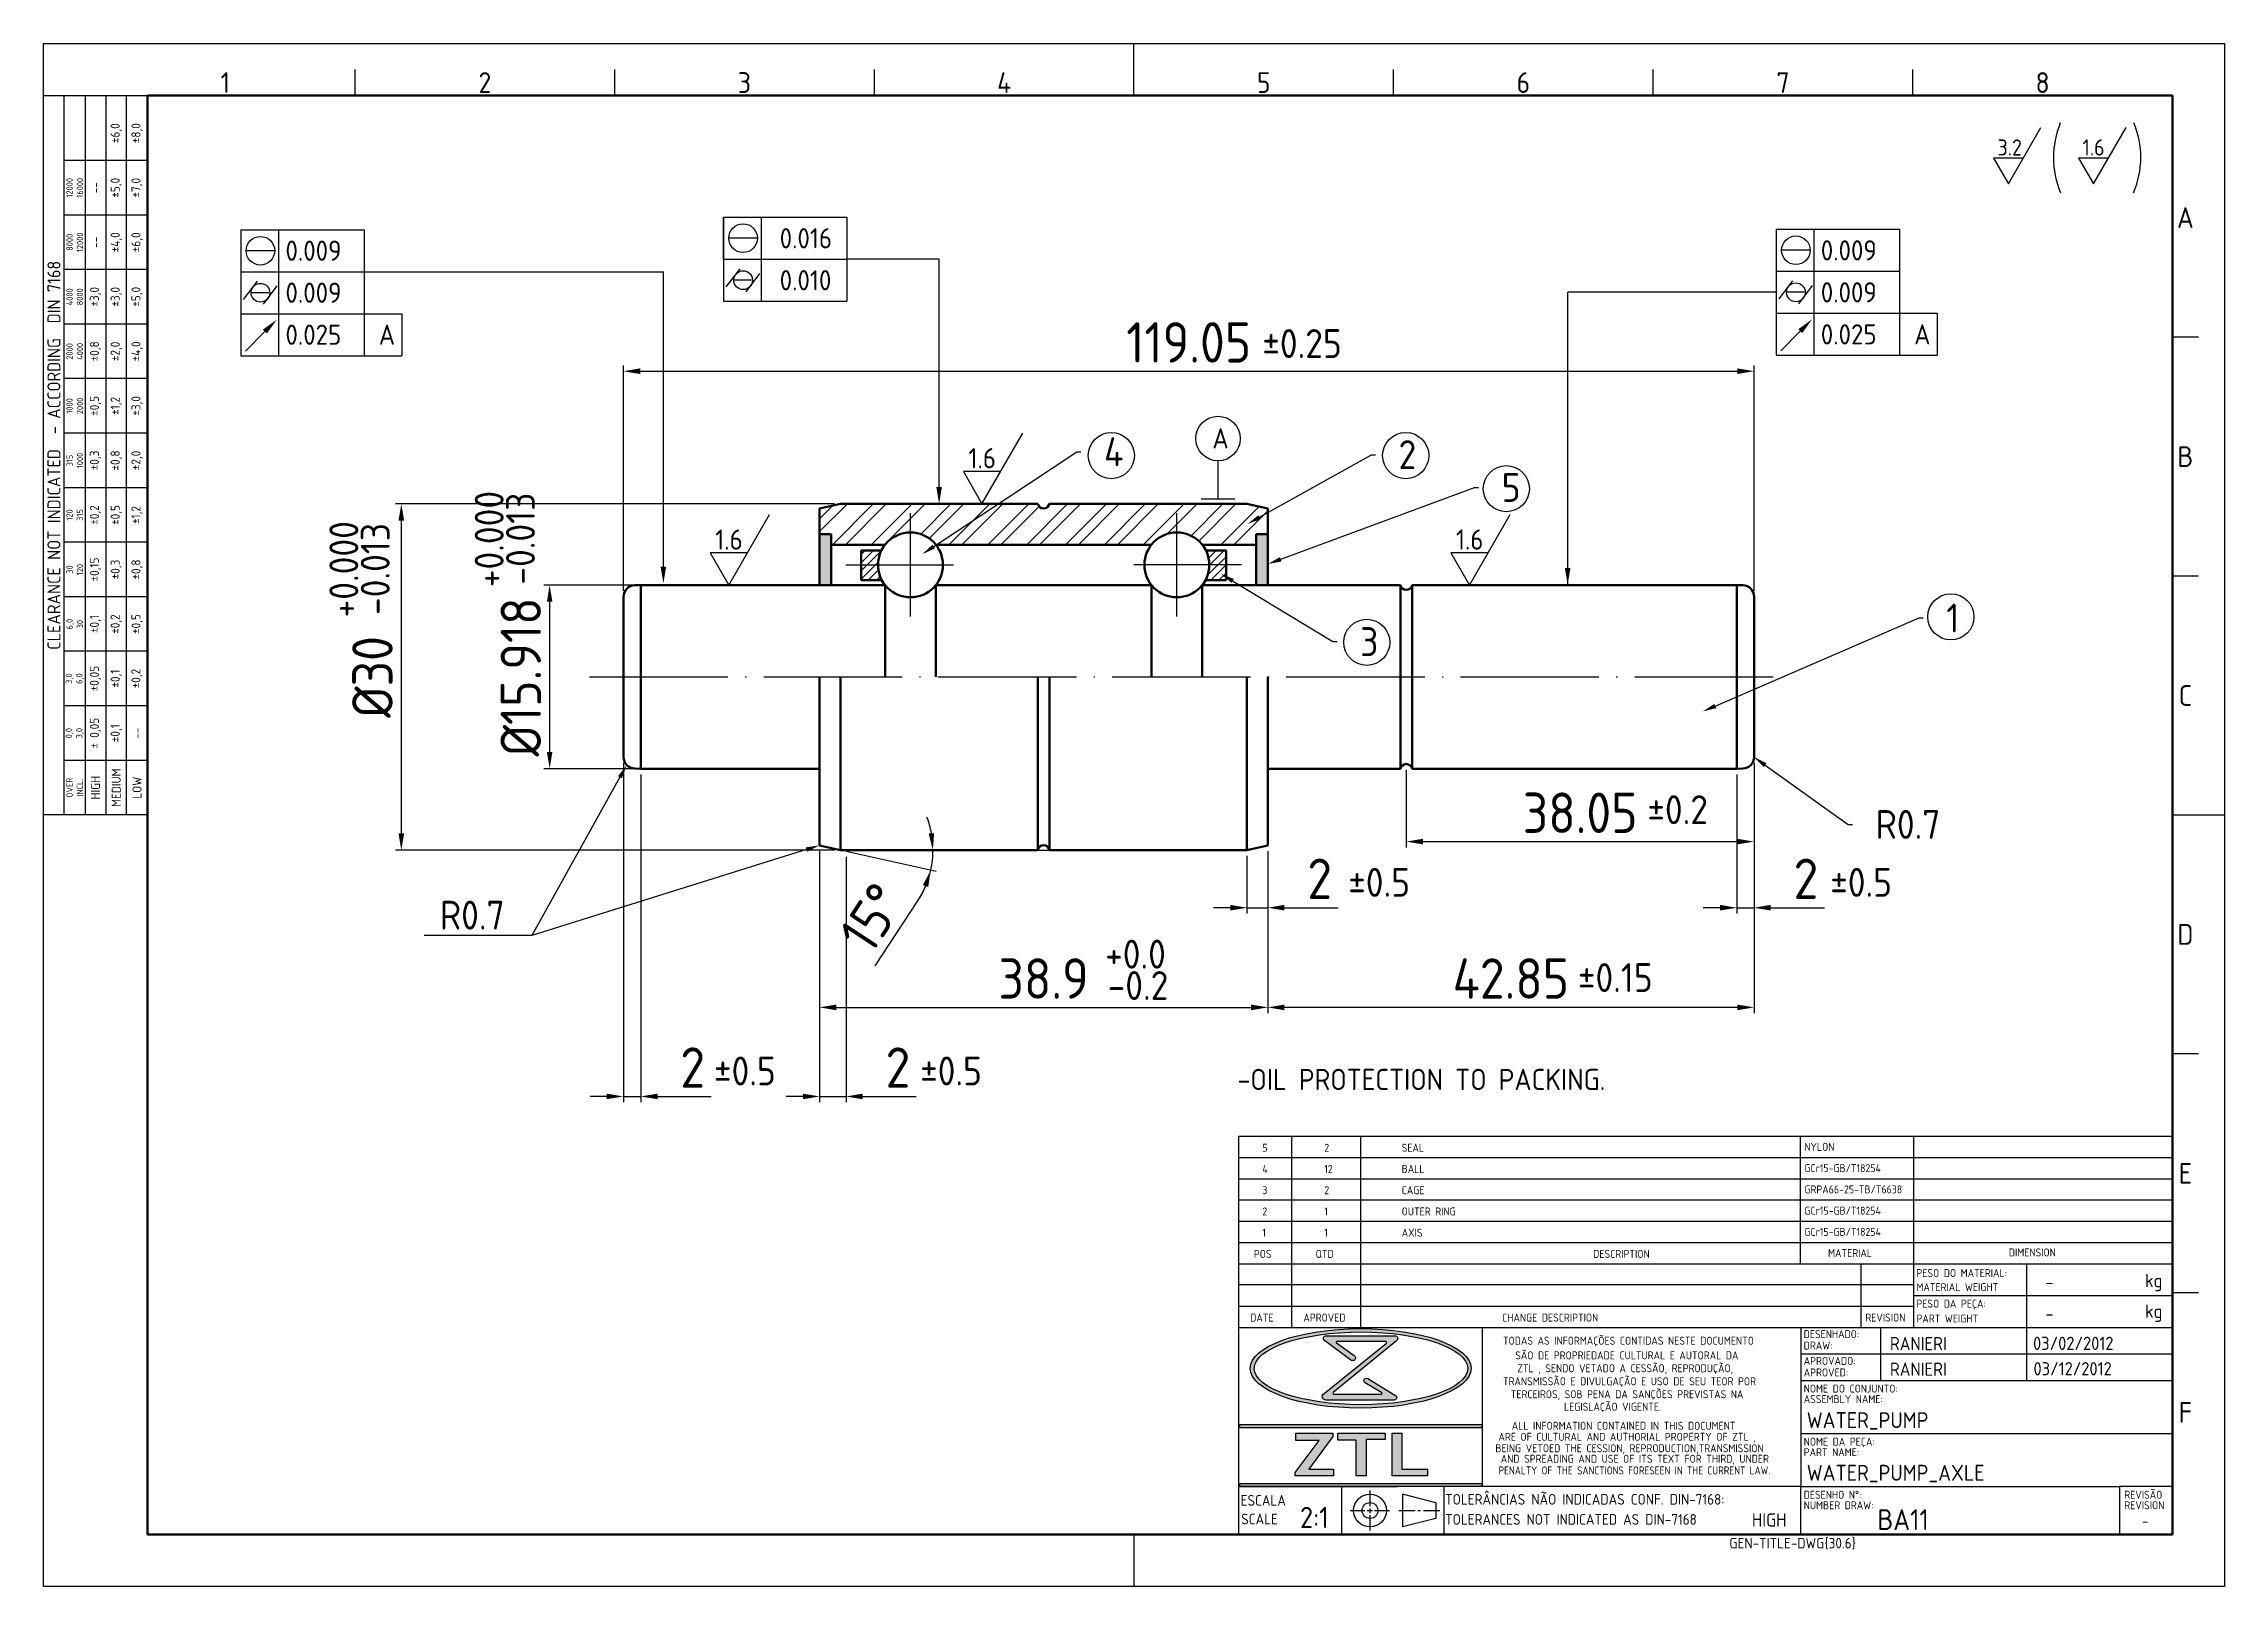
# Model space of a CAD drawing. Extents: x 8 to 197, y 6 to 139.
import ezdxf
from ezdxf import colors
from ezdxf.entities.mleader import LeaderData, LeaderLine
from ezdxf.enums import TextEntityAlignment as Align
from ezdxf.math import Vec2, Vec3

# ---------------------------------------------------------------- set-up
doc = ezdxf.new("R2010")
doc.units = 0
doc.header["$LTSCALE"] = 0.5
doc.linetypes.add('ACAD_ISO04W100', pattern=[30, 24, -3, 0, -3])
doc.layers.get('0').update_dxf_attribs({"linetype": 'CONTINUOUS'})
doc.layers.get('Defpoints').update_dxf_attribs({"linetype": 'CONTINUOUS'})
for name, color, linetype, lineweight in [('AM_0', 7, 'CONTINUOUS', 50), ('AM_5', 3, 'CONTINUOUS', 25), ('AM_7', 4, 'ACAD_ISO04W100', 25), ('AM_8', 1, 'CONTINUOUS', 25), ('AM_BOR', 7, 'CONTINUOUS', 50)]:
    doc.layers.add(name, color=color, linetype=linetype, lineweight=lineweight)
doc.styles.add('ACISOTS', font='isocp.shx', dxfattribs={"height": 1})
doc.styles.get("Standard").update_dxf_attribs({"font": 'ISOCP.SHX'})
doc.dimstyles.new('AM_ISO', dxfattribs={"dimtxt": 3.5, "dimasz": 2.5, "dimexe": 1, "dimexo": 1, "dimgap": 1.5, "dimtad": 1, "dimdsep": 46, "dimtxsty": 'Standard', "dimcen": 0, "dimclrd": 256, "dimclre": 256, "dimclrt": 2, "dimadec": 0, "dimazin": 2, "dimtp": 0.1, "dimtm": 0.1, "dimtfac": 0.71, "dimtdec": 3, "dimtmove": 0, "dimatfit": 3, "dimfxl": 1, "dimlwd": -1, "dimlwe": -1, "dimarcsym": 0})
pattern_1 = [(45, (14.02743, -8.3702), (-0.3535534, 0.3535534), [])]

msp = doc.modelspace()

# ---------------------------------------------------------------- texts
at = {"layer": 'AM_5', "attachment_point": 1}
for s, insert, char_height in [('3.2', (177.76, 131.02), 1.4), ('1.6', (185.13, 131.02), 1.4), (' 0.016', (71.19, 123.33), 1.75), ('0.009', (29.35, 122.25), 1.75), ('0.009', (162.44, 122.28), 1.75), (' 0.010', (71.19, 119.69), 1.75), ('0.009', (29.35, 118.61), 1.75), ('0.009', (162.44, 118.64), 1.75), ('0.025', (29.35, 114.97), 1.75), ('A', (37.44, 114.97), 1.75), ('%%P0.25', (114.02, 114.58), 2.5), ('0.025', (162.44, 115), 1.75), ('A', (170.53, 115), 1.75), ('A', (109.7, 105.99), 1.75), ('1.6', (88.55, 104.27), 1.75), ('1.6', (66.6, 97.22), 1.75), ('1.6', (130.81, 97.22), 1.75), ('%%P0.2', (147.4, 74.19), 2.5), ('%%P0.5', (121.47, 67.89), 2.5), ('%%P0.5', (163.25, 67.89), 2.5), ('+0.0', (100.4, 61.67), 2.5), ('-0.2', (100.62, 58.95), 2.5), ('%%P0.15', (141.38, 59.64), 2.5), ('%%P0.5', (66.49, 51.55), 2.5), ('%%P0.5', (84.36, 51.55), 2.5)]:
    msp.add_mtext_dynamic_manual_height_columns(s, width=5.4883, gutter_width=10, heights=[0], dxfattribs=dict(at, insert=insert, char_height=char_height))
at = {"layer": 'AM_5', "char_height": 2.5, "attachment_point": 1, "rotation": 90}
for s, insert in [('+0.000', (45.76, 92.22)), ('-0.013', (48.47, 92.44)), ('+0.000', (33.16, 89.6)), ('-0.013', (35.88, 89.81))]:
    msp.add_mtext_dynamic_manual_height_columns(s, width=5.4883, gutter_width=10, heights=[0], dxfattribs=dict(at, insert=insert))
at = {"layer": 'AM_8'}
msp.add_text('-OIL PROTECTION TO PACKING.', height=1.84, dxfattribs=at).set_placement((111.87, 48.64))
at = {"layer": 'AM_8', "color": 135}
for s, height, p in [('5', 0.69, (114.03, 43.3)), ('2', 0.69, (119.4, 43.3)), ('                    SEAL', 0.69, (118.22, 43.3)), ('NYLON', 0.69, (161.02, 43.37)), ('4', 0.69, (114.03, 41.46)), ('12', 0.69, (119.4, 41.46)), ('                    BALL', 0.69, (118.22, 41.46)), ('GCr15-GB/T18254', 0.69, (161.02, 41.53)), ('3', 0.69, (114.03, 39.62)), ('2', 0.69, (119.4, 39.62)), ('                    CAGE', 0.69, (118.22, 39.62)), ('GRPA66-25-TB/T6638', 0.69, (161.02, 39.69)), ('2', 0.69, (114.03, 37.78)), ('1', 0.69, (119.4, 37.78)), ('                    OUTER RING', 0.69, (118.22, 37.78)), ('GCr15-GB/T18254', 0.69, (161.02, 37.85)), ('1', 0.69, (114.03, 35.94)), ('1', 0.69, (119.4, 35.94)), ('                    AXIS', 0.69, (118.22, 35.94)), ('GCr15-GB/T18254', 0.69, (161.02, 36.01)), ('POS', 0.69, (113.29, 34.1)), ('QTD', 0.69, (118.65, 34.1)), ('                    DESCRIPTION', 0.69, (134.82, 34.1)), ('MATERIAL', 0.69, (163.07, 34.17)), ('DIMENSION', 0.69, (178.74, 34.23)), ('PESO DO MATERIAL:', 0.69, (170.73, 32.44)), ('kg', 1.15, (190.55, 31.56)), ('MATERIAL WEIGHT', 0.69, (170.73, 31.22)), ('PESO DA PEÇA:', 0.69, (170.73, 29.79)), ('DATE', 0.69, (112.98, 28.58)), ('APROVED', 0.69, (117.59, 28.58)), ('CHANGE DESCRIPTION', 0.69, (134.82, 28.58)), ('REVISION', 0.69, (166.3, 28.58)), ('PART WEIGHT', 0.69, (170.73, 28.5)), ('kg', 1.15, (190.55, 28.9)), ('TODAS AS INFORMAÇÕES CONTIDAS NESTE DOCUMENTO', 0.69, (134.89, 26.58)), ('DESENHADO:', 0.69, (160.96, 27.15)), ('DRAW:', 0.69, (160.96, 26.16)), ('SÃO DE PROPRIEDADE CULTURAL E AUTORAL DA', 0.69, (135.95, 25.31)), ('ZTL , SENDO VETADO A CESSÃO, REPRODUÇÃO,', 0.69, (136.13, 24.19)), ('APROVADO:', 0.69, (160.96, 24.83)), ('TRANSMISSÃO E DIVULGAÇÃO E USO DE SEU TEOR POR', 0.69, (134.89, 23.06)), ('TERCEIROS, SOB PENA DA SANÇÕES PREVISTAS NA', 0.69, (135.56, 21.94)), ('APROVED:', 0.69, (160.96, 23.83)), ('NOME DO CONJUNTO:', 0.69, (160.96, 22.43)), ('LEGISLAÇÃO VIGENTE.', 0.69, (140.18, 20.86)), ('ASSEMBLY NAME:', 0.69, (160.96, 21.52)), ('ARE OF CULTURAL AND AUTHORIAL PROPERTY OF ZTL ,', 0.69, (134.5, 18.25)), ('ALL INFORMATION CONTAINED IN THIS DOCUMENT', 0.69, (135.65, 19.21)), ('BEING VETOED THE CESSION, REPRODUCTION,TRANSMISSION', 0.69, (134.23, 17.26)), ('AND SPREADING AND USE OF ITS TEXT FOR THIRD, UNDER', 0.69, (134.7, 16.35)), ('NOME DA PEÇA:', 0.69, (160.96, 17.83)), ('PART NAME:', 0.69, (160.96, 16.92)), ('ESCALA', 0.92, (112.15, 12.63)), ('TOLERÂNCIAS NÃO INDICADAS CONF. DIN-7168:', 0.92, (129.88, 12.72)), ('DESENHO N%%d:', 0.69, (160.96, 13.23)), ('REVISÃO', 0.69, (188.75, 13.23)), ('SCALE', 0.92, (112.2, 11.01)), ('2:1', 1.84, (117.3, 10.69)), ('TOLERANCES NOT INDICATED AS DIN-7168', 0.92, (129.88, 10.98)), ('NUMBER DRAW:', 0.69, (160.96, 12.32)), ('REVISION', 0.69, (188.75, 12.32))]:
    msp.add_text(s, height=height, dxfattribs=at).set_placement(p)
at = {"layer": 'AM_8', "color": 135, "width": 0.95}
msp.add_text('PENALTY OF THE SANCTIONS FORESEEN IN THE CURRENT LAW.', height=0.69, dxfattribs=at).set_placement((134.5, 15.34))
at = {"layer": 'AM_8', "color": 135}
for p in [(181.91, 32), (181.91, 29.26)]:
    msp.add_attdef('-', text='', height=1.15, dxfattribs=at).set_placement(p, align=Align.MIDDLE_LEFT)
for tag, p, height in [('RANIERI', (168.43, 26.1), 1.15), ('03/02/2012', (180.84, 26.12), 1.15), ('RANIERI', (168.43, 23.88), 1.15), ('03/12/2012', (180.88, 23.92), 1.15), ('WATER_PUMP', (161.22, 19.35), 1.38), ('WATER_PUMP_AXLE', (161.22, 14.79), 1.38), ('BA11', (167.35, 10.52), 1.8)]:
    msp.add_attdef(tag, p, '', height=height, dxfattribs=at)
for tag, height, p in [('HIGH', 1.15, (157.97, 11.39)), ('-', 0.9, (190.56, 11.28))]:
    msp.add_attdef(tag, text='', height=height, dxfattribs=at).set_placement(p, align=Align.MIDDLE_CENTER)
at = {"layer": 'AM_8', "color": 135, "style": 'ACISOTS'}
msp.add_attdef('GEN-TITLE-DWG{30.6}', (154.52, 8.92), '', height=0.92, dxfattribs=at)

# ---------------------------------------------------------------- blocks, each defined once
blk = doc.blocks.new('A3 ZTL')
for p, q in [((19.57, 280.82), (19.57, 9.78)), ((401.17, 280.82), (19.57, 280.82)), ((401.17, 9.78), (401.17, 280.82)), ((19.57, 9.78), (401.17, 9.78))]:
    blk.add_line(p, q)
at = {"layer": 'AM_BOR', "color": 135, "lineweight": 25}
for p, q in [((0, 0), (0, 290.61)), ((0, 290.61), (410.96, 290.61)), ((205.48, 280.82), (205.48, 290.61)), ((410.96, 290.61), (410.96, 0)), ((58.71, 280.82), (58.71, 285.71)), ((107.63, 280.82), (107.63, 285.71)), ((156.56, 280.82), (156.56, 285.71)), ((254.4, 280.82), (254.4, 285.71)), ((303.33, 280.82), (303.33, 285.71)), ((352.25, 280.82), (352.25, 285.71)), ((3.91, 145.3), (3.91, 280.82)), ((7.83, 280.82), (7.83, 145.3)), ((11.74, 280.82), (11.74, 145.3)), ((15.66, 145.3), (15.66, 280.82)), ((19.57, 268.59), (3.91, 268.59)), ((19.57, 258.32), (3.91, 258.32)), ((19.57, 248.04), (3.91, 248.04)), ((19.57, 237.77), (3.91, 237.77)), ((406.07, 235.32), (401.17, 235.32)), ((19.57, 227.5), (3.91, 227.5)), ((19.57, 217.22), (3.91, 217.22)), ((19.57, 206.95), (3.91, 206.95)), ((19.57, 196.67), (3.91, 196.67)), ((406.07, 190.31), (401.17, 190.31)), ((19.57, 186.4), (3.91, 186.4)), ((19.57, 176.13), (3.91, 176.13)), ((19.57, 165.85), (3.91, 165.85)), ((19.57, 155.58), (3.91, 155.58)), ((401.17, 145.3), (410.96, 145.3)), ((406.07, 100.29), (401.17, 100.29)), ((406.07, 55.28), (401.17, 55.28)), ((205.48, 9.78), (205.48, 0)), ((410.96, 0), (0, 0))]:
    blk.add_line(p, q, dxfattribs=at)
blk.add_lwpolyline([(19.57, 145.3), (0, 145.3), (0, 280.82), (19.57, 280.82)], close=True, dxfattribs=at)
at = {"layer": 'AM_BOR', "color": 135, "lineweight": 25, "style": 'ACISOTS'}
for s, p in [('1', (34.25, 283.27)), ('2', (83.17, 283.27)), ('3', (132.09, 283.27)), ('4', (181.02, 283.27)), ('5', (229.94, 283.27)), ('6', (278.86, 283.27)), ('7', (327.79, 283.27)), ('8', (376.71, 283.27)), ('A', (403.62, 257.83)), ('B', (403.62, 212.82)), ('C', (403.62, 167.81)), ('D', (403.62, 122.8)), ('E', (403.62, 77.79)), ('F', (403.62, 32.78))]:
    blk.add_text(s, height=3.91, dxfattribs=at).set_placement(p, align=Align.MIDDLE)
at = {"layer": 'AM_BOR', "color": 135, "lineweight": 25, "attachment_point": 5, "rotation": 90}
for s, insert, char_height, width in [('±6,0', (13.7, 273.73), 1.712, 10.274), ('±8,0', (17.61, 273.73), 1.712, 10.274), ('12000\\P16000', (5.87, 263.45), 1.174, 10.274), ('--', (9.78, 263.45), 1.712, 10.274), ('±5,0', (13.7, 263.45), 1.712, 10.274), ('±7,0', (17.61, 263.45), 1.712, 10.274), ('8000\\P12000', (5.87, 253.18), 1.174, 10.274), ('±4,0', (13.7, 253.18), 1.712, 10.274), ('±6,0', (17.61, 253.18), 1.712, 10.274), ('--', (9.78, 253.18), 1.712, 10.274), ('{\\Fisocp.shx|c0;CLEARANCE NOT INDICATED  - ACCORDING  DIN 7168}', (1.96, 213.06), 2.4462, 135.5186), ('4000\\P8000', (5.87, 242.91), 1.174, 10.274), ('±3,0', (9.78, 242.91), 1.712, 10.274), ('±3,0', (13.7, 242.91), 1.712, 10.274), ('±5,0', (17.61, 242.91), 1.712, 10.274), ('±0,8', (9.78, 232.63), 1.712, 10.274), ('±2,0', (13.7, 232.63), 1.712, 10.274), ('±4,0', (17.61, 232.63), 1.712, 10.274), ('2000\\P4000', (5.87, 232.63), 1.174, 10.274), ('1000\\P2000', (5.87, 222.36), 1.174, 10.274), ('±0,5', (9.78, 222.36), 1.712, 10.274), ('±1,2', (13.7, 222.36), 1.712, 10.274), ('±3,0', (17.61, 222.36), 1.712, 10.274), ('±0,3', (9.78, 212.08), 1.712, 10.274), ('±0,8', (13.7, 212.08), 1.712, 10.274), ('±2,0', (17.61, 212.08), 1.712, 10.274), ('315\\P1000', (5.87, 212.08), 1.174, 10.274), ('120\\P315', (5.87, 201.81), 1.174, 10.274), ('±0,2', (9.78, 201.81), 1.712, 10.274), ('±0,5', (13.7, 201.81), 1.712, 10.274), ('±1,2', (17.61, 201.81), 1.712, 10.274), ('±0,15', (9.78, 191.54), 1.712, 10.274), ('±0,3', (13.7, 191.54), 1.712, 10.274), ('±0,8', (17.61, 191.54), 1.712, 10.274), ('30\\P120', (5.87, 191.54), 1.174, 10.274), ('6,0\\P30', (5.87, 181.26), 1.174, 10.274), ('±0,1', (9.78, 181.26), 1.712, 10.274), ('±0,2', (13.7, 181.26), 1.712, 10.274), ('±0,5', (17.61, 181.26), 1.712, 10.274), ('±0,05', (9.78, 170.99), 1.712, 10.274), ('±0,2', (17.61, 170.99), 1.712, 10.274), ('3,0\\P6,0', (5.87, 170.99), 1.174, 10.274), ('±0,1', (13.7, 170.99), 1.712, 10.274), ('0,0\\P3,0', (5.87, 160.71), 1.174, 10.274), ('± 0,05', (9.78, 160.71), 1.712, 10.274), ('\\pt4.69206;±0,1', (13.7, 160.71), 1.7123, 10.274), ('--', (17.61, 160.71), 1.712, 10.274), ('{\\Fisocp.shx|c0;OVER\\PINCL.}', (5.87, 150.44), 1.1742, 10.274), ('HIGH', (9.78, 150.44), 1.712, 10.274), ('MEDIUM', (13.7, 150.44), 1.712, 10.274), ('LOW', (17.61, 150.44), 1.712, 10.274)]:
    blk.add_mtext(s, dxfattribs=dict(at, insert=insert, char_height=char_height, width=width))
blk = doc.blocks.new('*D31')
at = {"layer": 'AM_5', "transparency": 16777216}
for p, q in [((59.65, 92.4), (51.75, 92.4)), ((52.25, 90.95), (52.25, 77.94)), ((59.65, 76.49), (51.75, 76.49))]:
    blk.add_line(p, q, dxfattribs=at)
at = {"layer": 'AM_5', "lineweight": 25, "transparency": 16777216}
for points in [[(52.01, 90.95), (52.49, 90.95), (52.25, 92.4)], [(52.01, 77.94), (52.49, 77.94), (52.25, 76.49)]]:
    blk.add_solid(points, dxfattribs=at)
at = {"layer": 'Defpoints', "color": 0, "lineweight": 25, "transparency": 16777216}
for p in [(60.15, 92.4), (52.25, 76.49), (60.15, 76.49)]:
    blk.add_point(p, dxfattribs=at)
at = {"layer": 'AM_5', "lineweight": 25, "transparency": 16777216, "insert": (49.75, 84.44), "char_height": 3.5, "attachment_point": 5, "rotation": 90}
blk.add_mtext('%%C15.918', dxfattribs=at)
blk = doc.blocks.new('*D32')
at = {"layer": 'AM_5', "transparency": 16777216}
for p, q in [((76.95, 99.44), (38.89, 99.44)), ((39.39, 97.99), (39.39, 70.89)), ((76.95, 69.44), (38.89, 69.44))]:
    blk.add_line(p, q, dxfattribs=at)
at = {"layer": 'AM_5', "lineweight": 25, "transparency": 16777216}
for points in [[(39.15, 97.99), (39.64, 97.99), (39.39, 99.44)], [(39.15, 70.89), (39.64, 70.89), (39.39, 69.44)]]:
    blk.add_solid(points, dxfattribs=at)
at = {"layer": 'Defpoints', "color": 0, "lineweight": 25, "transparency": 16777216}
for p in [(77.45, 99.44), (39.39, 69.44), (77.45, 69.44)]:
    blk.add_point(p, dxfattribs=at)
at = {"layer": 'AM_5', "lineweight": 25, "transparency": 16777216, "insert": (36.89, 84.44), "char_height": 3.5, "attachment_point": 5, "rotation": 90}
blk.add_mtext('%%C30', dxfattribs=at)
blk = doc.blocks.new('*D33')
at = {"layer": 'AM_5', "transparency": 16777216}
for p, q in [((77.94, 69.34), (85.77, 67.6)), ((84.15, 65.04), (80.45, 59.4))]:
    blk.add_line(p, q, dxfattribs=at)
for start, end in [(10.3647, 20.7295), (347.5, 0), (326.6845, 347.5), (326.7705, 337.1353)]:
    blk.add_arc((77.45, 69.44), 8.03, start, end, dxfattribs=at)
at = {"layer": 'AM_5', "lineweight": 25, "transparency": 16777216}
for points in [[(85.58, 70.91), (85.1, 70.87), (85.47, 69.44)], [(84.61, 66.4), (85.07, 66.25), (85.28, 67.71)]]:
    blk.add_solid(points, dxfattribs=at)
at = {"layer": 'Defpoints', "color": 0, "lineweight": 25, "transparency": 16777216}
for p in [(75.65, 69.84), (77.45, 69.44), (77.45, 69.44), (85.45, 68.86), (102, 69.44)]:
    blk.add_point(p, dxfattribs=at)
at = {"layer": 'AM_5', "lineweight": 25, "transparency": 16777216, "insert": (80.21, 63.59), "char_height": 3.5, "attachment_point": 5, "rotation": 56.6845}
blk.add_mtext('15%%D', dxfattribs=at)
blk = doc.blocks.new('*D34')
at = {"layer": 'AM_5', "transparency": 16777216}
for p, q in [((112.7, 68.94), (112.7, 63.94)), ((114.5, 69.34), (114.5, 63.94)), ((111.25, 64.44), (109.8, 64.44)), ((112.7, 64.44), (114.5, 64.44)), ((115.95, 64.44), (120.6, 64.44))]:
    blk.add_line(p, q, dxfattribs=at)
at = {"layer": 'AM_5', "lineweight": 25, "transparency": 16777216}
for points in [[(111.25, 64.69), (111.25, 64.2), (112.7, 64.44)], [(115.95, 64.69), (115.95, 64.2), (114.5, 64.44)]]:
    blk.add_solid(points, dxfattribs=at)
at = {"layer": 'Defpoints', "color": 0, "lineweight": 25, "transparency": 16777216}
for p in [(112.7, 69.44), (114.5, 69.84), (114.5, 64.44)]:
    blk.add_point(p, dxfattribs=at)
at = {"layer": 'AM_5', "lineweight": 25, "transparency": 16777216, "insert": (119, 66.95), "char_height": 3.5, "attachment_point": 5}
blk.add_mtext('2', dxfattribs=at)
blk = doc.blocks.new('*D35')
at = {"layer": 'AM_5', "transparency": 16777216}
for p, q in [((155.15, 75.99), (155.15, 63.94)), ((156.65, 77), (156.65, 63.94)), ((153.7, 64.44), (152.25, 64.44)), ((155.15, 64.44), (156.65, 64.44)), ((158.1, 64.44), (162.75, 64.44))]:
    blk.add_line(p, q, dxfattribs=at)
at = {"layer": 'AM_5', "lineweight": 25, "transparency": 16777216}
for points in [[(153.7, 64.69), (153.7, 64.2), (155.15, 64.44)], [(158.1, 64.69), (158.1, 64.2), (156.65, 64.44)]]:
    blk.add_solid(points, dxfattribs=at)
at = {"layer": 'Defpoints', "color": 0, "lineweight": 25, "transparency": 16777216}
for p in [(155.15, 76.49), (156.65, 77.5), (156.65, 64.44)]:
    blk.add_point(p, dxfattribs=at)
at = {"layer": 'AM_5', "lineweight": 25, "transparency": 16777216, "insert": (161.15, 66.95), "char_height": 3.5, "attachment_point": 5}
blk.add_mtext('2', dxfattribs=at)
blk = doc.blocks.new('*D36')
at = {"layer": 'AM_5', "transparency": 16777216}
for p, q in [((58.65, 91.89), (58.65, 111.43)), ((60.1, 110.93), (155.2, 110.93)), ((156.65, 91.89), (156.65, 111.43))]:
    blk.add_line(p, q, dxfattribs=at)
at = {"layer": 'AM_5', "lineweight": 25, "transparency": 16777216}
for points in [[(60.1, 111.18), (60.1, 110.69), (58.65, 110.93)], [(155.2, 111.18), (155.2, 110.69), (156.65, 110.93)]]:
    blk.add_solid(points, dxfattribs=at)
at = {"layer": 'Defpoints', "color": 0, "lineweight": 25, "transparency": 16777216}
for p in [(156.65, 110.93), (58.65, 91.39), (156.65, 91.39)]:
    blk.add_point(p, dxfattribs=at)
at = {"layer": 'AM_5', "lineweight": 25, "transparency": 16777216, "insert": (107.65, 113.43), "char_height": 3.5, "attachment_point": 5}
blk.add_mtext('119.05', dxfattribs=at)
blk = doc.blocks.new('*D37')
at = {"layer": 'AM_5', "transparency": 16777216}
for p, q in [((75.65, 69.34), (75.65, 55.31)), ((114.5, 69.34), (114.5, 55.31)), ((77.1, 55.81), (113.05, 55.81))]:
    blk.add_line(p, q, dxfattribs=at)
at = {"layer": 'AM_5', "lineweight": 25, "transparency": 16777216}
for points in [[(77.1, 56.05), (77.1, 55.56), (75.65, 55.81)], [(113.05, 56.05), (113.05, 55.56), (114.5, 55.81)]]:
    blk.add_solid(points, dxfattribs=at)
at = {"layer": 'Defpoints', "color": 0, "lineweight": 25, "transparency": 16777216}
for p in [(75.65, 69.84), (114.5, 69.84), (114.5, 55.81)]:
    blk.add_point(p, dxfattribs=at)
at = {"layer": 'AM_5', "lineweight": 25, "transparency": 16777216, "insert": (95.07, 58.31), "char_height": 3.5, "attachment_point": 5}
blk.add_mtext('38.9', dxfattribs=at)
blk = doc.blocks.new('*D38')
at = {"layer": 'AM_5', "transparency": 16777216}
for p, q in [((156.65, 77), (156.65, 55.31)), ((114.5, 69.34), (114.5, 55.31)), ((155.2, 55.81), (115.95, 55.81))]:
    blk.add_line(p, q, dxfattribs=at)
at = {"layer": 'AM_5', "lineweight": 25, "transparency": 16777216}
for points in [[(115.95, 56.05), (115.95, 55.56), (114.5, 55.81)], [(155.2, 56.05), (155.2, 55.56), (156.65, 55.81)]]:
    blk.add_solid(points, dxfattribs=at)
at = {"layer": 'Defpoints', "color": 0, "lineweight": 25, "transparency": 16777216}
for p in [(156.65, 77.5), (114.5, 69.84), (114.5, 55.81)]:
    blk.add_point(p, dxfattribs=at)
at = {"layer": 'AM_5', "lineweight": 25, "transparency": 16777216, "insert": (135.57, 58.31), "char_height": 3.5, "attachment_point": 5}
blk.add_mtext('42.85', dxfattribs=at)
blk = doc.blocks.new('*D39')
at = {"layer": 'AM_5', "transparency": 16777216}
for p, q in [((126.51, 76.4), (126.51, 69.67)), ((156.65, 77), (156.65, 69.67)), ((127.96, 70.17), (155.2, 70.17))]:
    blk.add_line(p, q, dxfattribs=at)
at = {"layer": 'AM_5', "lineweight": 25, "transparency": 16777216}
for points in [[(127.96, 70.42), (127.96, 69.93), (126.51, 70.17)], [(155.2, 70.42), (155.2, 69.93), (156.65, 70.17)]]:
    blk.add_solid(points, dxfattribs=at)
at = {"layer": 'Defpoints', "color": 0, "lineweight": 25, "transparency": 16777216}
for p in [(126.51, 76.9), (156.65, 77.5), (156.65, 70.17)]:
    blk.add_point(p, dxfattribs=at)
at = {"layer": 'AM_5', "lineweight": 25, "transparency": 16777216, "insert": (141.58, 72.67), "char_height": 3.5, "attachment_point": 5}
blk.add_mtext('38.05', dxfattribs=at)
blk = doc.blocks.new('*D40')
at = {"layer": 'AM_5', "transparency": 16777216}
for p, q in [((75.65, 69.34), (75.65, 47.59)), ((77.94, 68.84), (77.94, 47.59)), ((74.2, 48.09), (72.75, 48.09)), ((75.65, 48.09), (77.94, 48.09)), ((79.39, 48.09), (84.03, 48.09))]:
    blk.add_line(p, q, dxfattribs=at)
at = {"layer": 'AM_5', "lineweight": 25, "transparency": 16777216}
for points in [[(74.2, 48.33), (74.2, 47.85), (75.65, 48.09)], [(79.39, 48.33), (79.39, 47.85), (77.94, 48.09)]]:
    blk.add_solid(points, dxfattribs=at)
at = {"layer": 'Defpoints', "color": 0, "lineweight": 25, "transparency": 16777216}
for p in [(75.65, 69.84), (77.94, 69.34), (77.94, 48.09)]:
    blk.add_point(p, dxfattribs=at)
at = {"layer": 'AM_5', "lineweight": 25, "transparency": 16777216, "insert": (82.44, 50.59), "char_height": 3.5, "attachment_point": 5}
blk.add_mtext('2', dxfattribs=at)
blk = doc.blocks.new('*D41')
at = {"layer": 'AM_5', "transparency": 16777216}
for p, q in [((58.65, 77), (58.65, 47.59)), ((60.15, 75.99), (60.15, 47.59)), ((57.2, 48.09), (55.75, 48.09)), ((58.65, 48.09), (60.15, 48.09)), ((61.6, 48.09), (66.25, 48.09))]:
    blk.add_line(p, q, dxfattribs=at)
at = {"layer": 'AM_5', "lineweight": 25, "transparency": 16777216}
for points in [[(57.2, 48.33), (57.2, 47.85), (58.65, 48.09)], [(61.6, 48.33), (61.6, 47.85), (60.15, 48.09)]]:
    blk.add_solid(points, dxfattribs=at)
at = {"layer": 'Defpoints', "color": 0, "lineweight": 25, "transparency": 16777216}
for p in [(58.65, 77.5), (60.15, 76.49), (60.15, 48.09)]:
    blk.add_point(p, dxfattribs=at)
at = {"layer": 'AM_5', "lineweight": 25, "transparency": 16777216, "insert": (64.65, 50.59), "char_height": 3.5, "attachment_point": 5}
blk.add_mtext('2', dxfattribs=at)

# ---------------------------------------------------------------- dimensions: what is measured, and where the dimension line sits
at = {"layer": 'AM_5', "lineweight": 25}
for base, p1, p2, text, picture, middle in [((156.65, 110.93), (58.65, 91.39), (156.65, 91.39), '119.05', '*D36', (107.65, 113.43)), ((60.15, 48.09), (58.65, 77.5), (60.15, 76.49), '2', '*D41', (64.65, 50.59)), ((114.5, 55.81), (156.65, 77.5), (114.5, 69.84), '42.85', '*D38', (135.57, 58.31)), ((156.65, 70.17), (126.51, 76.9), (156.65, 77.5), '38.05', '*D39', (141.58, 72.67)), ((156.65, 64.44), (155.15, 76.49), (156.65, 77.5), '2', '*D35', (161.15, 66.95)), ((77.94, 48.09), (75.65, 69.84), (77.94, 69.34), '2', '*D40', (82.44, 50.59)), ((114.5, 55.81), (75.65, 69.84), (114.5, 69.84), '38.9', '*D37', (95.07, 58.31)), ((114.5, 64.44), (112.7, 69.44), (114.5, 69.84), '2', '*D34', (119, 66.95))]:
    dim = msp.add_linear_dim(base=base, p1=p1, p2=p2, text=text, dimstyle='AM_ISO', override={"dimscale": 0.5, "dimtxt": 7, "dimasz": 2.9, "dimdec": 0, "dimlfac": 0.4, "dimclrt": 256, "dimadec": 2, "dimtp": 0, "dimtm": 0.3, "dimtdec": 0}, dxfattribs=at)
    dim.commit()
    dim.dimension.update_dxf_attribs({"geometry": picture, "text_midpoint": middle})
for base, p1, p2, text, picture, middle in [((39.39, 69.44), (77.45, 99.44), (77.45, 69.44), '%%C30', '*D32', (36.89, 84.44)), ((52.25, 76.49), (60.15, 92.4), (60.15, 76.49), '%%C15.918', '*D31', (49.75, 84.44))]:
    dim = msp.add_linear_dim(base=base, p1=p1, p2=p2, angle=90, text=text, dimstyle='AM_ISO', override={"dimscale": 0.5, "dimtxt": 7, "dimasz": 2.9, "dimdec": 0, "dimlfac": 0.4, "dimclrt": 256, "dimadec": 2, "dimtp": 0, "dimtm": 0.3, "dimtdec": 0}, dxfattribs=at)
    dim.commit()
    dim.dimension.update_dxf_attribs({"geometry": picture, "text_midpoint": middle})
dim = msp.add_angular_dim_2l(base=(85.45, 68.86), line1=((102, 69.44), (77.45, 69.44)), line2=((77.45, 69.44), (75.65, 69.84)), text='15%%D', dimstyle='AM_ISO', override={"dimscale": 0.5, "dimtxt": 7, "dimasz": 2.9, "dimdec": 0, "dimlfac": 0.4, "dimclrt": 256, "dimadec": 2, "dimtp": 0, "dimtm": 0.3, "dimtdec": 0}, dxfattribs=at)
dim.commit()
dim.dimension.update_dxf_attribs({"geometry": '*D33', "text_midpoint": (80.21, 63.59)})

# ---------------------------------------------------------------- hatches: boundary and pattern name
at = {"layer": 'AM_5', "lineweight": 25}
h = msp.add_hatch(dxfattribs=at)
h.set_pattern_fill('ANSI32', color=1, scale=0.25)
h.set_pattern_definition([(45, (0, 5.665), (-1.683798, 1.683798), []), (45, (1.1225, 5.665), (-1.683798, 1.683798), [])])
h.paths.add_polyline_path([(114.5, 99.05), (112.7, 99.44), (103, 99.44), (95.57, 99.44, -0.834385), (94.57, 99.44), (77.45, 99.44), (75.65, 99.05), (75.65, 96.82), (76.65, 96.82), (76.65, 95.9), (81.33, 95.9, -0.481958), (85.72, 95.9), (93.26, 95.9), (104.42, 95.9, -0.481958), (108.81, 95.9), (113.5, 95.9), (113.5, 96.82), (114.5, 96.82)])
at = {"layer": 'AM_8'}
for color, points in [(256, [(75.65, 96.82), (75.65, 92.4), (76.65, 92.4), (76.65, 96.82)]), (256, [(113.5, 96.82), (113.5, 92.4), (114.5, 92.4), (114.5, 96.82)]), (135, [(112.09, 19.38), (133.07, 19.38), (133.07, 19.66), (112.09, 19.66)]), (135, [(116.89, 15.5), (116.89, 15.22), (120.2, 15.22), (120.2, 15.8), (118.06, 15.8), (120.14, 18.62), (120.14, 18.9), (116.92, 18.9), (116.92, 18.29), (118.96, 18.29)]), (135, [(120.57, 18.32), (122.16, 18.32), (122.16, 15.22), (123.03, 15.22), (123.03, 18.35), (124.67, 18.35), (124.67, 18.9), (120.57, 18.9)]), (135, [(128.35, 15.21), (128.35, 15.8), (126.13, 15.8), (126.13, 18.9), (125.27, 18.9), (125.27, 15.21)]), (135, [(133.07, 14.56), (112.09, 14.56), (112.09, 14.28), (133.07, 14.28)])]:
    msp.add_hatch(color=color, dxfattribs=at).paths.add_polyline_path(points)
h = msp.add_hatch(dxfattribs=at)
h.set_pattern_fill('_U', color=256, scale=0.5, angle=45, style=0, pattern_type=0)
h.set_pattern_definition(pattern_1)
edge = h.paths.add_edge_path()
edge.add_line((79.25, 92.82), (79.25, 95.4))
edge.add_line((79.25, 95.4), (81.01, 95.4))
edge.add_arc((83.53, 94.15), 2.81, 513.6476, 568.2995)
edge.add_line((81.05, 92.82), (79.25, 92.82))
h = msp.add_hatch(dxfattribs=at)
h.set_pattern_fill('_U', color=256, scale=0.5, angle=45, style=0, pattern_type=0)
h.set_pattern_definition(pattern_1)
edge = h.paths.add_edge_path()
edge.add_line((110.89, 92.82), (110.89, 95.4))
edge.add_line((110.89, 95.4), (109.13, 95.4))
edge.add_arc((106.62, 94.15), 2.81, -28.2995, 26.3524, ccw=False)
edge.add_line((109.09, 92.82), (110.89, 92.82))
h = msp.add_hatch(color=135, dxfattribs=at)
edge = h.paths.add_edge_path()
edge.add_ellipse((122.55, 24.53), major_axis=(9.58, 0), ratio=0.359907, start_angle=191.4592, end_angle=452.8175)
edge.add_ellipse((122.55, 24.53), major_axis=(9.58, 0), ratio=0.359907, start_angle=92.8175, end_angle=191.4592)
edge = h.paths.add_edge_path(flags=16)
edge.add_ellipse((122.58, 24.53), major_axis=(9.25, 0), ratio=0.340664, start_angle=93.067, end_angle=371.4592)
edge.add_ellipse((122.58, 24.53), major_axis=(9.25, 0), ratio=0.340664, start_angle=11.4592, end_angle=93.067)
h = msp.add_hatch(color=135, dxfattribs=at)
edge = h.paths.add_edge_path()
edge.add_line((124.78, 26.72), (119.39, 22.35))
edge.add_arc((119.53, 22.08), 0.305, 118.1409, 270)
edge.add_line((119.53, 21.78), (125.46, 21.78))
edge.add_arc((125.45, 22), 0.225, 271.9685, 418.9108)
edge.add_line((125.57, 22.19), (123.17, 23.64))
edge.add_arc((123.06, 23.45), 0.218, 58.6682, 238.8052)
edge.add_line((122.94, 23.27), (124.38, 22.4))
edge.add_arc((124.35, 22.35), 0.0552, -90, 54.6545, ccw=False)
edge.add_line((124.35, 22.3), (120.21, 22.3))
edge.add_arc((120.23, 22.37), 0.0767, 129.2364, 260.8226, ccw=False)
edge.add_line((120.18, 22.43), (125.67, 26.92))
edge.add_arc((125.52, 27.11), 0.243, 306.0702, 450)
edge.add_line((125.52, 27.36), (119.57, 27.36))
edge.add_arc((119.56, 27.12), 0.236, 87.7272, 233.7471)
edge.add_line((119.42, 26.93), (121.71, 25.25))
edge.add_arc((121.86, 25.45), 0.242, 232.4714, 414.7334)
edge.add_line((122, 25.64), (120.46, 26.73))
edge.add_arc((120.49, 26.79), 0.0662, 90, 242.5235, ccw=False)
edge.add_line((120.49, 26.86), (124.74, 26.86))
edge.add_arc((124.73, 26.78), 0.0809, -50.9964, 80.7655, ccw=False)

# ---------------------------------------------------------------- linework, layer by layer
at = {"layer": 'AM_0'}
for p, q in [((77.45, 99.44), (75.65, 99.05)), ((75.65, 92.4), (75.65, 99.05)), ((77.45, 99.44), (94.57, 99.44)), ((95.57, 99.44), (103, 99.44)), ((103, 99.44), (112.7, 99.44)), ((112.7, 99.44), (114.5, 99.05)), ((114.5, 99.05), (114.5, 92.4)), ((75.65, 96.82), (76.65, 96.82)), ((76.65, 96.82), (76.65, 92.4)), ((114.5, 96.82), (113.5, 96.82)), ((113.5, 96.82), (113.5, 92.4)), ((76.65, 95.9), (81.33, 95.9)), ((81.01, 95.4), (79.25, 95.4)), ((79.25, 95.4), (79.25, 92.82)), ((85.72, 95.9), (93.26, 95.9)), ((93.26, 95.9), (104.42, 95.9)), ((108.81, 95.9), (113.5, 95.9)), ((109.13, 95.4), (110.89, 95.4)), ((110.89, 95.4), (110.89, 92.82)), ((79.25, 92.82), (81.05, 92.82)), ((110.89, 92.82), (109.09, 92.82)), ((58.65, 77.5), (58.65, 91.39)), ((60.15, 92.4), (59.62, 92.39)), ((60.15, 92.4), (81.33, 92.4)), ((60.15, 92.4), (60.15, 76.49)), ((81.33, 92.4), (81.33, 84.44)), ((85.72, 92.4), (85.72, 84.44)), ((85.72, 92.4), (104.42, 92.4)), ((104.42, 92.4), (104.42, 84.44)), ((108.81, 92.4), (126.01, 92.4)), ((108.81, 92.4), (108.81, 84.44)), ((126.01, 76.49), (126.01, 92.4)), ((127.01, 76.49), (127.01, 92.4)), ((127.01, 92.4), (155.15, 92.4)), ((155.15, 92.4), (155.67, 92.39)), ((155.15, 92.4), (155.15, 76.49)), ((156.65, 91.39), (156.65, 77.5)), ((75.65, 69.84), (75.65, 84.44)), ((77.45, 84.44), (77.45, 69.44)), ((94.57, 69.44), (94.57, 84.44)), ((95.57, 69.44), (95.57, 84.44)), ((112.7, 84.44), (112.7, 69.44)), ((114.5, 84.44), (114.5, 69.84)), ((60.15, 76.49), (59.62, 76.5)), ((75.65, 76.49), (60.15, 76.49)), ((126.01, 76.49), (114.5, 76.49)), ((155.15, 76.49), (127.01, 76.49)), ((155.15, 76.49), (155.67, 76.5)), ((77.45, 69.44), (75.65, 69.84)), ((94.57, 69.44), (77.45, 69.44)), ((102, 69.44), (95.57, 69.44)), ((112.7, 69.44), (102, 69.44)), ((112.7, 69.44), (114.5, 69.84))]:
    msp.add_line(p, q, dxfattribs=at)
for centre in [(83.53, 94.15), (106.62, 94.15)]:
    msp.add_circle(centre, 2.81, dxfattribs=at)
for centre, radius, start, end in [((95.07, 99.54), 0.508, 190.3178, 349.6822), ((59.65, 91.39), 1, 91.5, 180), ((126.51, 92.49), 0.508, 190.3178, 349.6822), ((155.65, 91.39), 1, 0, 88.5), ((59.65, 77.5), 1, 180, 268.5), ((126.51, 76.39), 0.508, 10.3178, 169.6822), ((155.65, 77.5), 1, 271.5, 0), ((95.07, 69.35), 0.508, 10.3178, 169.6822)]:
    msp.add_arc(centre, radius, start, end, dxfattribs=at)
at = {"layer": 'AM_5', "lineweight": 25}
for p, q in [((178.7, 127.17), (181.52, 132.06)), ((186.07, 127.17), (188.9, 132.06)), ((179.98, 129.39), (177.41, 129.39)), ((177.41, 129.39), (178.7, 127.17)), ((187.36, 129.39), (184.79, 129.39)), ((184.79, 129.39), (186.07, 127.17)), ((25.48, 123.19), (25.47, 112.27)), ((25.48, 123.19), (36.17, 123.19)), ((28.77, 112.27), (28.77, 123.19)), ((36.17, 123.19), (36.17, 119.55)), ((67.32, 124.28), (70.61, 124.28)), ((67.32, 124.28), (67.32, 120.64)), ((67.32, 124.28), (78.01, 124.28)), ((67.32, 124.28), (67.32, 117)), ((70.61, 117), (70.61, 124.28)), ((78.01, 124.28), (78.01, 120.64)), ((78.01, 124.28), (78.01, 120.64)), ((158.58, 123.23), (158.57, 112.31)), ((158.58, 123.23), (169.26, 123.23)), ((161.86, 112.31), (161.86, 123.23)), ((169.26, 123.23), (169.26, 119.59)), ((28.42, 121.37), (25.95, 121.37)), ((70.26, 122.46), (67.79, 122.46)), ((161.51, 121.41), (159.04, 121.41)), ((25.48, 119.55), (62.11, 119.55)), ((25.48, 119.55), (36.17, 119.55)), ((36.17, 119.55), (36.17, 112.27)), ((67.32, 120.64), (78.01, 120.64)), ((67.56, 118.24), (68.77, 119.81)), ((69.28, 117.82), (70.47, 119.4)), ((78.01, 120.64), (78.01, 117)), ((86.01, 120.64), (78.01, 120.64)), ((78.01, 120.64), (78.01, 117)), ((158.58, 119.59), (169.26, 119.59)), ((169.26, 119.59), (169.26, 112.31)), ((25.72, 117.15), (26.93, 118.72)), ((27.92, 117.73), (26.44, 117.73)), ((27.44, 116.73), (28.63, 118.32)), ((69.76, 118.82), (68.28, 118.82)), ((158.57, 117.77), (140.5, 117.77)), ((158.82, 117.19), (160.03, 118.76)), ((161.01, 117.77), (159.53, 117.77)), ((160.53, 116.77), (161.72, 118.35)), ((25.48, 115.91), (39.45, 115.91)), ((39.45, 115.91), (39.45, 112.27)), ((67.32, 117), (78.01, 117)), ((158.58, 115.95), (172.54, 115.95)), ((172.54, 115.95), (172.54, 112.31)), ((25.48, 112.27), (39.45, 112.27)), ((158.58, 112.31), (172.54, 112.31)), ((89.72, 99.44), (93.26, 105.57)), ((91.33, 102.23), (88.12, 102.23)), ((88.12, 102.23), (89.72, 99.44)), ((110.19, 99.88), (110.19, 103.18)), ((67.78, 92.4), (71.31, 98.53)), ((108.73, 99.88), (111.65, 99.88)), ((131.98, 92.4), (135.52, 98.53)), ((69.38, 95.19), (66.17, 95.19)), ((66.17, 95.19), (67.78, 92.4)), ((133.59, 95.19), (130.37, 95.19)), ((130.37, 95.19), (131.98, 92.4)), ((94.57, 69.44), (95.57, 69.44))]:
    msp.add_line(p, q, dxfattribs=at)
at = {"layer": 'AM_5', "color": 0, "linetype": 'Continuous', "lineweight": 35}
msp.add_line((67.32, 120.64), (67.32, 124.28), dxfattribs=at)
at = {"layer": 'AM_5'}
for p, q in [((62.11, 94), (62.11, 119.55)), ((86.01, 100.89), (86.01, 120.64)), ((140.5, 92.4), (140.5, 117.77)), ((27.56, 114.37), (25.88, 112.68)), ((160.66, 114.4), (158.97, 112.71))]:
    msp.add_line(p, q, dxfattribs=at)
at = {"layer": 'AM_5', "lineweight": 25}
for centre, radius in [((69.02, 122.46), 1.24), ((27.18, 121.37), 1.24), ((160.28, 121.41), 1.24), ((69.02, 118.82), 0.812), ((27.18, 117.73), 0.812), ((160.28, 117.77), 0.812), ((110.19, 105.1), 1.93), ((100.94, 103.62), 2), ((126.46, 103.62), 2), ((135.18, 100.75), 2), ((173.72, 89.65), 2), ((123.08, 87.44), 2)]:
    msp.add_circle(centre, radius, dxfattribs=at)
for centre, start, end in [((190.46, 129.46), 157.6019, 202.9315), ((182.33, 129.46), 337.0685, 22.3981)]:
    msp.add_arc(centre, 7.85, start, end, dxfattribs=at)
for points in [[(27.39, 114.54), (27.74, 114.2), (28.59, 115.39)], [(160.49, 114.57), (160.83, 114.23), (161.68, 115.43)], [(85.77, 100.89), (86.25, 100.89), (86.01, 99.44)], [(61.87, 94), (62.35, 94), (62.11, 92.55)], [(140.25, 93.89), (140.74, 93.89), (140.5, 92.44)]]:
    msp.add_solid(points, dxfattribs=at)
at = {"layer": 'AM_7'}
for p, q in [((83.53, 89.69), (83.53, 98.62)), ((106.62, 89.69), (106.62, 98.62)), ((77.93, 94.15), (87.26, 94.15)), ((112.22, 94.15), (102.88, 94.15)), ((55.71, 84.44), (158.65, 84.44))]:
    msp.add_line(p, q, dxfattribs=at)
at = {"layer": 'AM_8', "color": 135}
for p, q in [((111.96, 44.64), (111.96, 10.14)), ((111.96, 44.64), (192.92, 44.64)), ((116.56, 44.64), (116.56, 28.08)), ((122.54, 44.64), (122.54, 28.08)), ((160.65, 44.64), (160.65, 33.6)), ((170.5, 28.08), (170.5, 44.64)), ((111.96, 42.8), (192.92, 42.8)), ((111.96, 40.96), (192.92, 40.96)), ((111.96, 39.12), (192.92, 39.12)), ((111.96, 37.28), (192.92, 37.28)), ((111.96, 35.44), (192.92, 35.44)), ((111.96, 33.6), (192.92, 33.6)), ((165.9, 33.6), (165.9, 28.08)), ((180.27, 33.6), (180.27, 30.84)), ((192.92, 10.14), (192.92, 33.6)), ((170.5, 31.76), (111.96, 31.76)), ((170.5, 30.84), (192.92, 30.84)), ((180.27, 30.84), (180.27, 28.08)), ((111.96, 29.92), (170.5, 29.92)), ((111.96, 28.08), (160.72, 28.08)), ((119.57, 27.36), (125.52, 27.36)), ((133.09, 28.08), (133.09, 14.28)), ((160.72, 28.08), (160.72, 19.34)), ((160.72, 28.08), (192.92, 28.08)), ((167.62, 28.08), (167.62, 23.48)), ((180.27, 28.08), (180.27, 23.48)), ((160.72, 25.78), (192.92, 25.78)), ((160.72, 23.48), (192.92, 23.48)), ((112.09, 19.38), (112.09, 19.66)), ((112.09, 19.66), (133.07, 19.66)), ((133.07, 19.38), (112.09, 19.38)), ((133.07, 19.66), (133.07, 19.38)), ((160.72, 19.34), (160.72, 14.28)), ((116.89, 15.5), (118.96, 18.29)), ((116.92, 18.29), (116.92, 18.9)), ((116.92, 18.9), (120.14, 18.9)), ((118.96, 18.29), (116.92, 18.29)), ((120.14, 18.62), (118.06, 15.8)), ((120.14, 18.9), (120.14, 18.62)), ((120.57, 18.32), (120.57, 18.9)), ((120.57, 18.9), (124.67, 18.9)), ((122.16, 18.32), (120.57, 18.32)), ((122.16, 15.22), (122.16, 18.32)), ((123.03, 18.35), (123.03, 15.22)), ((124.67, 18.35), (123.03, 18.35)), ((124.67, 18.9), (124.67, 18.35)), ((125.27, 15.21), (125.27, 18.9)), ((125.27, 18.9), (126.13, 18.9)), ((126.13, 18.9), (126.13, 15.8)), ((160.72, 18.88), (192.92, 18.88)), ((116.89, 15.22), (116.89, 15.5)), ((120.2, 15.22), (116.89, 15.22)), ((118.06, 15.8), (120.2, 15.8)), ((120.2, 15.8), (120.2, 15.22)), ((123.03, 15.22), (122.16, 15.22)), ((128.35, 15.21), (125.27, 15.21)), ((126.13, 15.8), (128.35, 15.8)), ((128.35, 15.8), (128.35, 15.21)), ((111.96, 14.28), (125.76, 14.28)), ((160.72, 14.28), (111.96, 14.28)), ((112.09, 14.56), (133.07, 14.56)), ((112.09, 14.28), (112.09, 14.56)), ((133.07, 14.28), (112.09, 14.28)), ((120.9, 14.28), (120.9, 10.14)), ((123.36, 13.95), (123.36, 12.58)), ((129.07, 12.89), (126.18, 13.62)), ((126.18, 13.62), (126.18, 10.79)), ((129.76, 14.28), (129.76, 10.14)), ((133.07, 14.56), (133.07, 14.28)), ((160.72, 10.14), (160.72, 14.28)), ((160.72, 14.28), (188.32, 14.28)), ((192.92, 14.28), (188.32, 14.28)), ((188.32, 14.28), (188.32, 10.14)), ((121.63, 12.21), (122.92, 12.21)), ((123.12, 12.21), (123.58, 12.21)), ((123.36, 12.39), (123.36, 11.98)), ((123.36, 11.8), (123.36, 10.47)), ((123.75, 12.21), (125.04, 12.21)), ((125.86, 12.21), (127.29, 12.21)), ((129.07, 11.53), (126.18, 10.79)), ((127.51, 12.21), (127.74, 12.21)), ((128, 12.21), (129.41, 12.21)), ((129.07, 12.89), (129.07, 11.53)), ((111.96, 10.14), (192.92, 10.14))]:
    msp.add_line(p, q, dxfattribs=at)
msp.add_lwpolyline([(119.57, 27.36), (125.52, 27.36, -0.726075), (125.67, 26.92), (120.18, 22.43, 0.646844), (120.21, 22.3), (124.35, 22.3, 0.730915), (124.38, 22.4), (122.94, 23.27, -1.001197), (123.17, 23.64), (125.57, 22.19, -0.746343), (125.46, 21.78), (119.53, 21.78, -0.780296), (119.39, 22.35), (124.78, 26.72, 0.647932), (124.74, 26.86), (120.49, 26.86, 0.78497), (120.46, 26.73), (122, 25.64, -1.019937), (121.71, 25.25), (119.42, 26.93, -0.740095), (119.57, 27.36, -0.257794)], format="xyb", dxfattribs=at)
for radius in [1.42, 0.682]:
    msp.add_circle((123.36, 12.21), radius, dxfattribs=at)
for centre, major_axis, ratio in [((122.55, 24.53), (-9.58, 0), 0.359907), ((122.58, 24.53), (-9.25, 0), 0.340664)]:
    msp.add_ellipse(centre, major_axis=major_axis, ratio=ratio, dxfattribs=at)

# ---------------------------------------------------------------- block references
at = {"layer": 'AM_0', "lineweight": 0, "xscale": 0.46, "yscale": 0.46, "zscale": 0.46}
msp.add_blockref('A3 ZTL', (8.38, 5.64), dxfattribs=at)

msp.set_redraw_order([(e.dxf.handle, doc.entitydb.next_handle()) for e in msp.query("TEXT MTEXT ATTDEF DIMENSION ARC_DIMENSION")])  # texts and dimensions are drawn at this point

# ---------------------------------------------------------------- leaders
at = {"layer": 'AM_5', "lineweight": 25}
ml = msp.add_multileader_mtext('Standard', dxfattribs=at)
ml.set_content('4', color=256)
ml.set_leader_properties()
ml.build(insert=Vec2(0, 0))
ml.multileader.update_dxf_attribs({"text_right_attachment_type": 6, "dogleg_length": 0.36, "arrow_head_size": 1.2})
ctx = ml.context
ctx.base_point, ctx.char_height, ctx.arrow_head_size, ctx.plane_origin = Vec3(98.31, 103.95), 2.5, 1.2, Vec3(84.55, 95.08)
ctx.right_attachment = 6
notes = []
notes.append((ctx, [(0, (1, 1, 0), (97.95, 103.95), (1, 0), 0.36, [(0, [(84.55, 95.08)], 0, [])])]))
ctx.mtext.insert, ctx.mtext.flow_direction = Vec3(100.31, 105.2), 5
ml = msp.add_multileader_mtext('Standard', dxfattribs=at)
ml.set_content('2', color=256)
ml.set_leader_properties()
ml.build(insert=Vec2(0, 0))
ml.multileader.update_dxf_attribs({"text_right_attachment_type": 6, "dogleg_length": 0.36, "arrow_head_size": 1.2})
ctx = ml.context
ctx.base_point, ctx.char_height, ctx.arrow_head_size, ctx.plane_origin = Vec3(123.84, 103.7), 2.5, 1.2, Vec3(112.73, 97.69)
ctx.right_attachment = 6
notes.append((ctx, [(0, (1, 1, 0), (123.48, 103.7), (1, 0), 0.36, [(0, [(112.73, 97.69)], 0, [])])]))
ctx.mtext.insert, ctx.mtext.flow_direction = Vec3(125.84, 104.95), 5
ml = msp.add_multileader_mtext('Standard', dxfattribs=at)
ml.set_content('5', color=256)
ml.set_leader_properties()
ml.build(insert=Vec2(0, 0))
ml.multileader.update_dxf_attribs({"text_right_attachment_type": 6, "dogleg_length": 0.36, "arrow_head_size": 1.2})
ctx = ml.context
ctx.base_point, ctx.char_height, ctx.arrow_head_size, ctx.plane_origin = Vec3(132.78, 100.86), 2.5, 1.2, Vec3(114.5, 94.22)
ctx.right_attachment = 6
notes.append((ctx, [(0, (1, 1, 0), (132.42, 100.86), (1, 0), 0.36, [(0, [(114.5, 94.22)], 0, [])])]))
ctx.mtext.insert, ctx.mtext.flow_direction = Vec3(134.78, 102.11), 5
ml = msp.add_multileader_mtext('Standard', dxfattribs=at)
ml.set_content('3', color=256)
ml.set_leader_properties()
ml.build(insert=Vec2(0, 0))
ml.multileader.update_dxf_attribs({"text_right_attachment_type": 6, "dogleg_length": 0.36, "arrow_head_size": 1.2})
ctx = ml.context
ctx.base_point, ctx.char_height, ctx.arrow_head_size, ctx.plane_origin = Vec3(120.51, 87.5), 2.5, 1.2, Vec3(110.43, 93.38)
ctx.right_attachment = 6
notes.append((ctx, [(0, (1, 1, 0), (120.15, 87.5), (1, 0), 0.36, [(0, [(110.43, 93.38)], 0, [])])]))
ctx.mtext.insert, ctx.mtext.flow_direction = Vec3(122.51, 88.75), 5
ml = msp.add_multileader_mtext('Standard', dxfattribs=at)
ml.set_content('1', color=256)
ml.set_leader_properties()
ml.build(insert=Vec2(0, 0))
ml.multileader.update_dxf_attribs({"text_right_attachment_type": 6, "dogleg_length": 0.36, "arrow_head_size": 1.2})
ctx = ml.context
ctx.base_point, ctx.char_height, ctx.arrow_head_size, ctx.plane_origin = Vec3(171.32, 89.55), 2.5, 1.2, Vec3(152.19, 81.44)
ctx.right_attachment = 6
notes.append((ctx, [(0, (1, 1, 0), (170.96, 89.55), (1, 0), 0.36, [(0, [(152.19, 81.44)], 0, [])])]))
ctx.mtext.insert, ctx.mtext.flow_direction = Vec3(173.32, 90.8), 5
ml = msp.add_multileader_mtext('Standard', dxfattribs=at)
ml.set_content('R0.7', color=256)
ml.set_leader_properties()
ml.build(insert=Vec2(0, 0))
ml.multileader.update_dxf_attribs({"text_right_attachment_type": 6, "dogleg_length": 0.36, "arrow_head_size": 1.2})
ctx = ml.context
ctx.base_point, ctx.char_height, ctx.arrow_head_size, ctx.plane_origin = Vec3(40.85, 63.8), 2.5, 1.2, Vec3(58.93, 76.8)
ctx.right_attachment, ctx.text_align_type = 6, 2
notes.append((ctx, [(0, (1, 1, 0), (50.71, 62.05), (-1, 0), 0.36, [(0, [(58.93, 76.8)], 0, [])])]))
ctx.mtext.insert, ctx.mtext.alignment, ctx.mtext.flow_direction = Vec3(48.35, 65.05), 3, 5
ml = msp.add_multileader_mtext('Standard', dxfattribs=at)
ml.set_content('R0.7', color=256)
ml.set_leader_properties()
ml.build(insert=Vec2(0, 0))
ml.multileader.update_dxf_attribs({"text_right_attachment_type": 6, "dogleg_length": 0.36, "arrow_head_size": 1.2})
ctx = ml.context
ctx.base_point, ctx.char_height, ctx.arrow_head_size, ctx.plane_origin = Vec3(165.18, 71.66), 2.5, 1.2, Vec3(156.65, 77.5)
ctx.right_attachment = 6
notes.append((ctx, [(0, (1, 1, 0), (164.82, 71.66), (1, 0), 0.36, [(0, [(156.65, 77.5)], 0, [])])]))
ctx.mtext.insert, ctx.mtext.flow_direction = Vec3(167.18, 72.91), 5
ml = msp.add_multileader_mtext('Standard', dxfattribs=at)
ml.set_content('', color=256)
ml.set_leader_properties()
ml.build(insert=Vec2(0, 0))
ml.multileader.update_dxf_attribs({"text_right_attachment_type": 6, "dogleg_length": 0.36, "arrow_head_size": 1.2})
ctx = ml.context
ctx.base_point, ctx.char_height, ctx.arrow_head_size, ctx.plane_origin = Vec3(46.35, 63.3), 2.5, 1.2, Vec3(75.65, 69.84)
ctx.right_attachment, ctx.text_align_type = 6, 2
notes.append((ctx, [(0, (1, 1, 0), (50.71, 62.05), (-1, 0), 0.36, [(0, [(75.65, 69.84)], 0, [])])]))
ctx.mtext.insert, ctx.mtext.alignment, ctx.mtext.flow_direction = Vec3(48.35, 64.55), 3, 5
for ctx, leaders in notes:
    for number, flags, end, landing, length, lines in leaders:
        leader = LeaderData()
        leader.index, (leader.has_last_leader_line, leader.has_dogleg_vector, leader.attachment_direction) = number, flags
        leader.last_leader_point, leader.dogleg_vector, leader.dogleg_length = Vec3(end), Vec3(landing), length
        for number, points, colour, breaks in lines:
            line = LeaderLine()
            line.index, line.vertices, line.color, line.breaks = number, Vec3.list(points), colors.encode_raw_color(colour), breaks
            leader.lines.append(line)
        ctx.leaders.append(leader)

doc.saveas('drawing.dxf')
